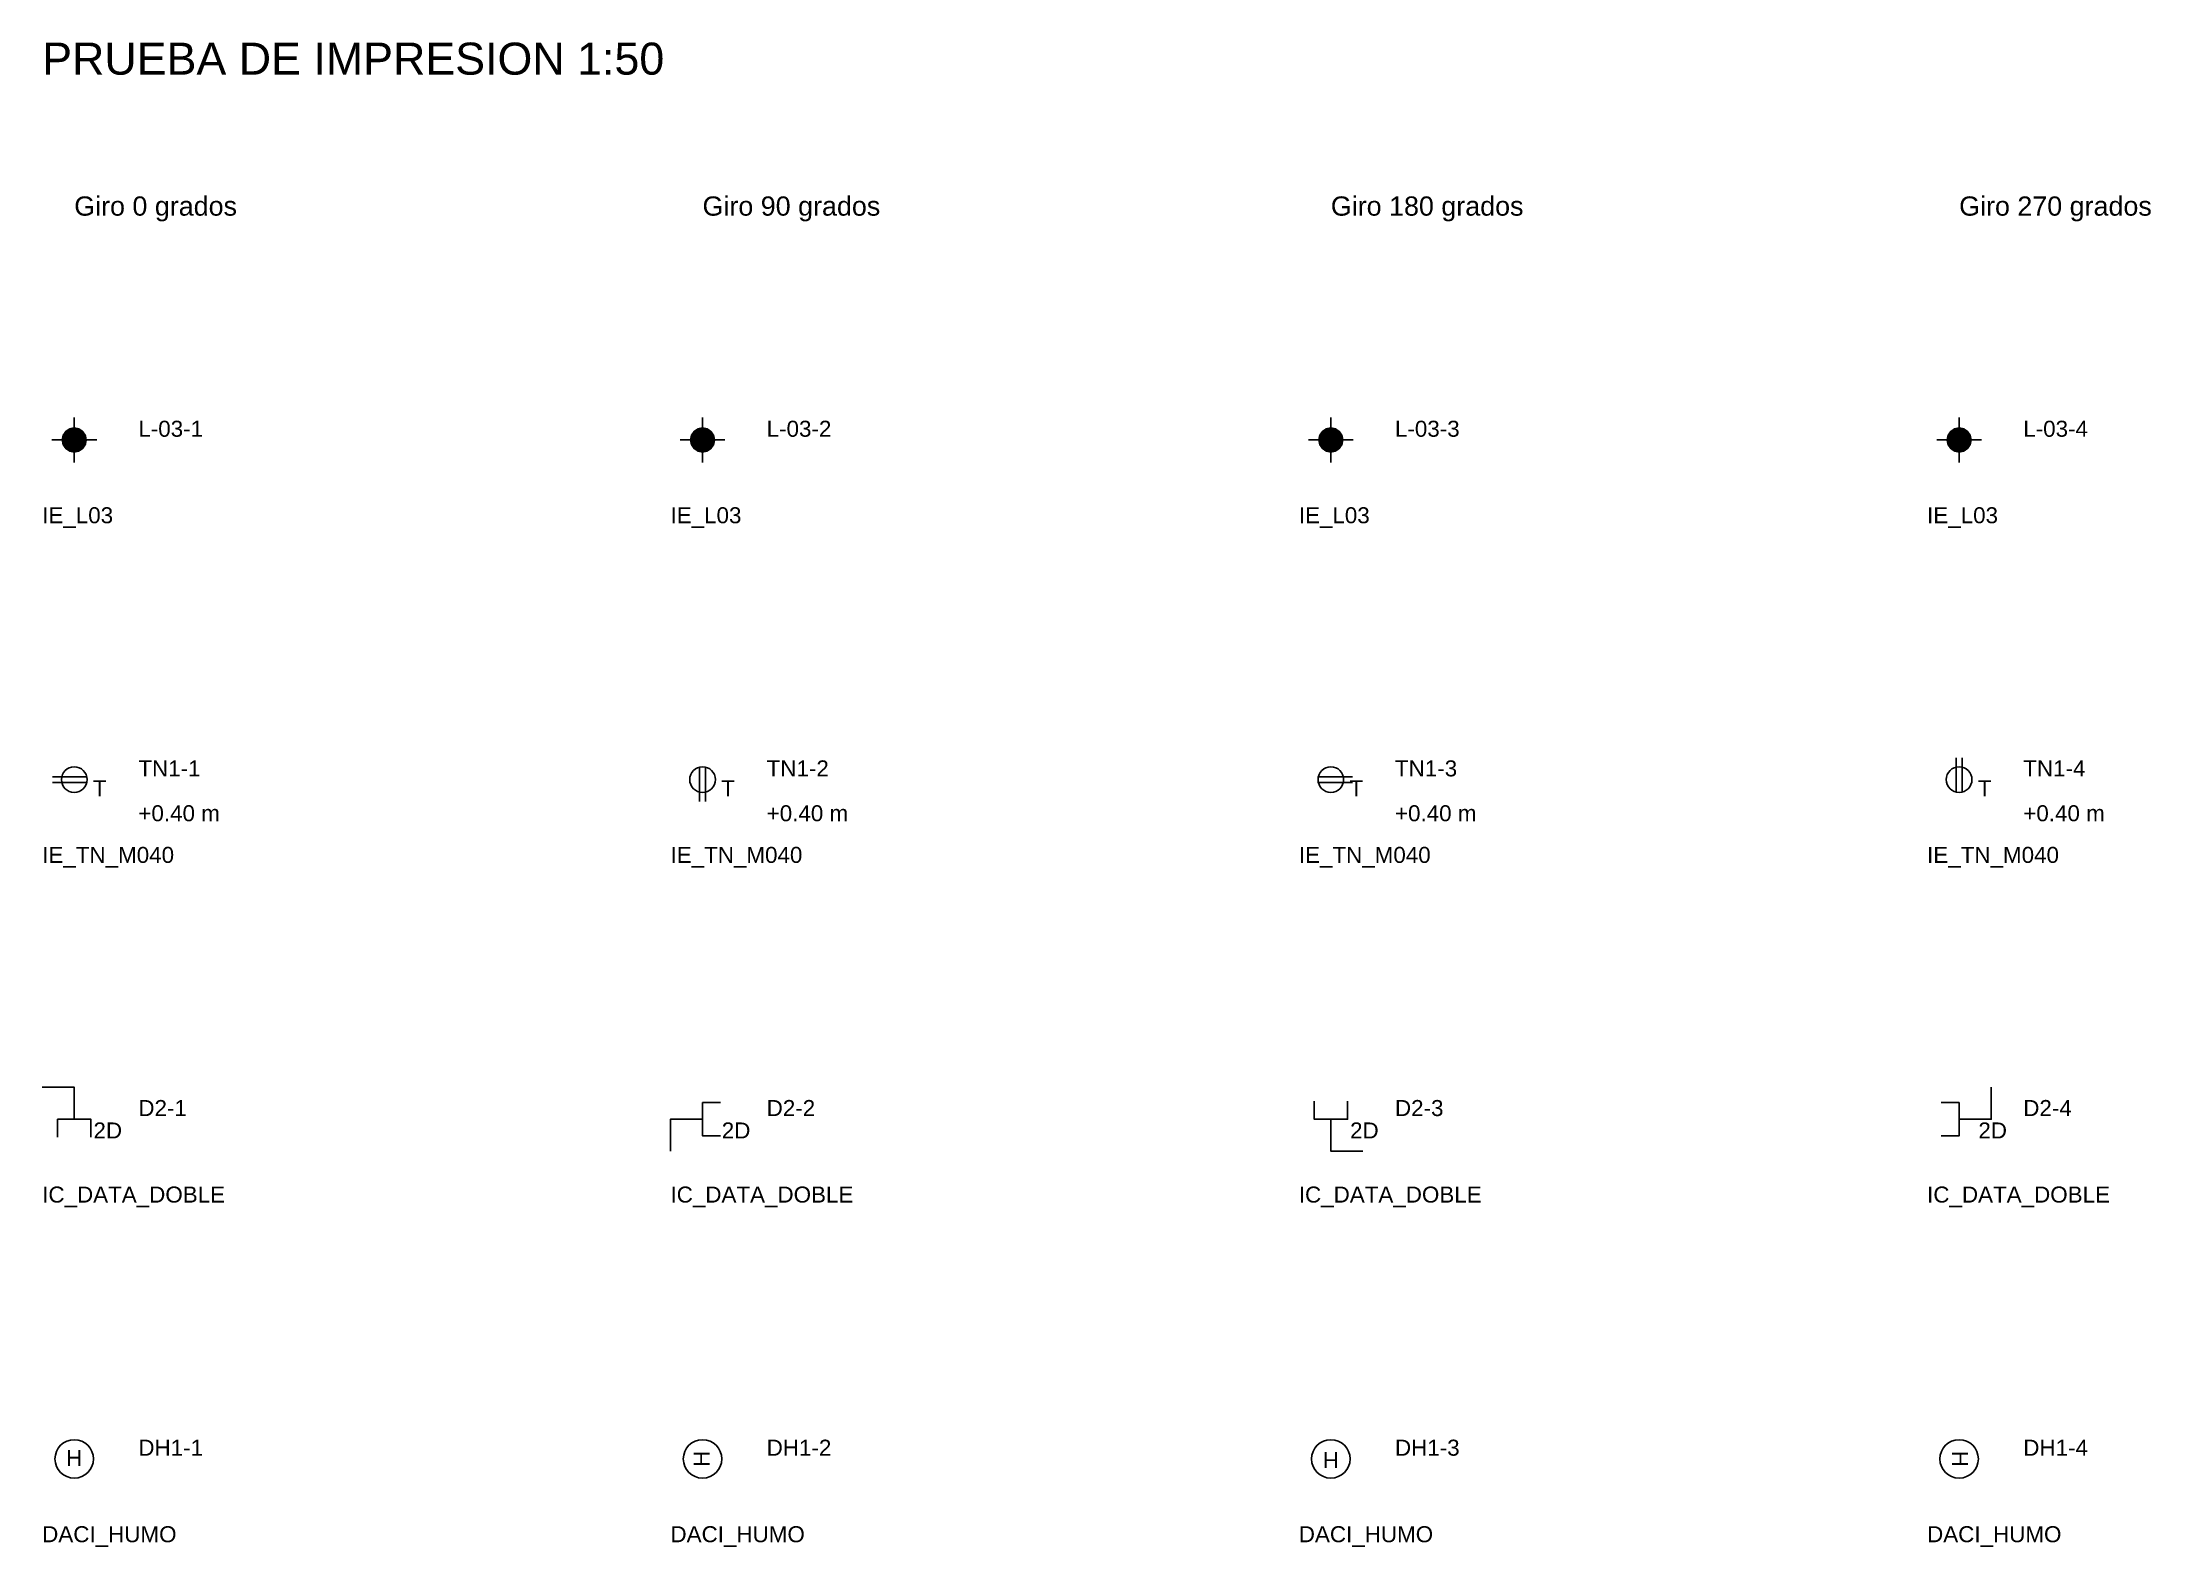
# Model space of a CAD drawing. Header units: metres. Extents: x 1 to 154, y 2 to 28.
# Drawn here: x 0.75 to 17.19, y 2.36 to 14.1 of the extents above; entities that cross this region are included whole.
import ezdxf
from ezdxf.enums import TextEntityAlignment as Align

# ---------------------------------------------------------------- set-up
doc = ezdxf.new("R2010")
doc.units = ezdxf.units.M
for name, color, linetype, lineweight in [('DACI-HUMO', 14, 'Continuous', 25), ('IC-DATA', 144, 'Continuous', 25), ('IE-LUMINARIAS', 7, 'Continuous', 25), ('IE-TOMAS-NORMALES', 7, 'Continuous', 25)]:
    doc.layers.add(name, color=color, linetype=linetype, lineweight=lineweight)
doc.styles.add('EI_TEXTO', font='arial.ttf')

msp = doc.modelspace()

# ---------------------------------------------------------------- texts
at = {"style": 'EI_TEXTO'}
for s, height, p in [('PRUEBA DE IMPRESION 1:50', 0.25, (0.75, 13.85)), ('Giro 0 grados', 0.15, (1, 12.75)), ('Giro 90 grados', 0.15, (5.9, 12.75)), ('Giro 180 grados', 0.15, (10.8, 12.75)), ('Giro 270 grados', 0.15, (15.7, 12.75)), ('IE_L03', 0.125, (0.75, 10.35)), ('IE_L03', 0.125, (5.65, 10.35)), ('IE_L03', 0.125, (10.55, 10.35)), ('IE_L03', 0.125, (15.45, 10.35)), ('IE_TN_M040', 0.125, (0.75, 7.7)), ('IE_TN_M040', 0.125, (5.65, 7.7)), ('IE_TN_M040', 0.125, (10.55, 7.7)), ('IE_TN_M040', 0.125, (15.45, 7.7)), ('IC_DATA_DOBLE', 0.125, (0.75, 5.05)), ('IC_DATA_DOBLE', 0.125, (5.65, 5.05)), ('IC_DATA_DOBLE', 0.125, (10.55, 5.05)), ('IC_DATA_DOBLE', 0.125, (15.45, 5.05)), ('DACI_HUMO', 0.125, (0.75, 2.4)), ('DACI_HUMO', 0.125, (5.65, 2.4)), ('DACI_HUMO', 0.125, (10.55, 2.4)), ('DACI_HUMO', 0.125, (15.45, 2.4))]:
    msp.add_text(s, height=height, dxfattribs=at).set_placement(p)

# ---------------------------------------------------------------- blocks, each defined once
blk = doc.blocks.new('IE_L03')
blk.add_hatch(color=0).paths.add_polyline_path([(2, 0), (1.85, 0.77), (1.41, 1.41), (0.77, 1.85), (0, 2), (-0.77, 1.85), (-1.41, 1.41), (-1.85, 0.77), (-2, 0), (-1.85, -0.77), (-1.41, -1.41), (-0.77, -1.85), (0, -2), (0.77, -1.85), (1.41, -1.41), (1.85, -0.77)])
at = {"color": 0, "lineweight": -2}
for p, q in [((0, 2), (0, 3.5)), ((-3.5, 0), (-2, 0)), ((2, 0), (3.5, 0)), ((0, -3.5), (0, -2))]:
    blk.add_line(p, q, dxfattribs=at)
at = {"color": 0, "style": 'EI_TEXTO', "flags": 1}
for tag in ['TIPO', 'TABLERO', 'SISTEMA', 'OBSERVACIONES', 'CLASE_REFERENCIA', 'DESCRIPCION', 'MONTAJE', 'NORMA', 'POTENCIA', 'DIM_FISICA', 'PAGINA_DGE']:
    blk.add_attdef(tag, (0, 0), '', height=2.5, dxfattribs=at)
at = {"color": 0, "style": 'EI_TEXTO'}
for tag, p in [('CODIGO', (10, 0.5)), ('CIRCUITO', (10, -3)), ('ALTURA', (10, -6.5))]:
    blk.add_attdef(tag, p, '', height=2.5, dxfattribs=at)
blk = doc.blocks.new('IE_TN_M040')
at = {"color": 0, "lineweight": -2}
for p, q in [((-3.4, 0.45), (1.95, 0.45)), ((-3.4, -0.45), (1.95, -0.45))]:
    blk.add_line(p, q, dxfattribs=at)
blk.add_circle((0, 0), 2, dxfattribs=at)
at = {"color": 0, "style": 'EI_TEXTO', "flags": 1}
for tag in ['ALIMENTACION', 'TIPO', 'TABLERO', 'TENSION', 'SISTEMA', 'OBSERVACIONES', 'CONFIGURACION', 'CORRIENTE', 'CLASE_REFERENCIA', 'DESCRIPCION', 'MONTAJE', 'NORMA', 'PAGINA_DGE', 'NUM_TOMAS', 'IP']:
    blk.add_attdef(tag, (0, 0), '', height=2.5, dxfattribs=at)
at = {"color": 0, "style": 'EI_TEXTO'}
for tag, p in [('CODIGO', (10, 0.5)), ('DISTINTIVO', (2.9, -2.6)), ('CIRCUITO', (10, -3)), ('ALTURA', (10, -6.5)), ('NOTA_MONTAJE', (10, -10))]:
    blk.add_attdef(tag, p, '', height=2.5, dxfattribs=at)
blk = doc.blocks.new('IC_DATA_DOBLE')
at = {"color": 0, "lineweight": -2}
for points in [[(0, 0), (0, 5), (-5, 5)], [(-2.6, -2.8), (-2.6, 0), (2.6, 0), (2.6, -2.8)]]:
    blk.add_lwpolyline(points, dxfattribs=at)
at = {"color": 0, "style": 'EI_TEXTO', "flags": 1}
for tag in ['TIPO', 'TABLERO', 'SISTEMA', 'OBSERVACIONES', 'CABLE', 'CATEGORIA', 'CLASE_REFERENCIA', 'DESCRIPCION', 'MONTAJE', 'NORMA', 'PUNTO', 'PUERTOS', 'PAGINA_DGE']:
    blk.add_attdef(tag, (0, 0), '', height=2.5, dxfattribs=at)
at = {"color": 0, "style": 'EI_TEXTO'}
for tag, p in [('CODIGO', (10, 0.5)), ('DISTINTIVO', (3, -3)), ('CIRCUITO', (10, -3)), ('ALTURA', (10, -6.5))]:
    blk.add_attdef(tag, p, '', height=2.5, dxfattribs=at)
blk = doc.blocks.new('DACI_HUMO')
at = {"color": 0, "lineweight": -2}
blk.add_circle((0, 0), 3, dxfattribs=at)
at = {"color": 0, "lineweight": -2, "style": 'EI_TEXTO'}
blk.add_text('H', height=2.5, dxfattribs=at).set_placement((0, -1.1), align=Align.CENTER)
at = {"color": 0, "style": 'EI_TEXTO', "flags": 1}
for tag in ['TIPO', 'TABLERO', 'ZONA', 'SISTEMA', 'OBSERVACIONES', 'DESCRIPCION', 'MONTAJE', 'NORMA', 'LAZO', 'DIRECCION', 'MODELO', 'DIMENSIONES']:
    blk.add_attdef(tag, (0, 0), '', height=2.5, dxfattribs=at)
at = {"color": 0, "style": 'EI_TEXTO'}
for tag, p in [('CODIGO', (10, 0.5)), ('CIRCUITO', (10, -3)), ('ALTURA', (10, -6.5))]:
    blk.add_attdef(tag, p, '', height=2.5, dxfattribs=at)

# ---------------------------------------------------------------- block references
at = {"layer": 'DACI-HUMO', "xscale": 0.05, "yscale": 0.05, "zscale": 0.05}
msp.add_blockref('DACI_HUMO', (1, 3.05), dxfattribs=at).add_auto_attribs({'CODIGO': 'DH1-1'})
at = {"layer": 'DACI-HUMO'}
ref = msp.add_blockref('DACI_HUMO', (5.9, 3.05), dxfattribs=dict(at, xscale=0.05, yscale=0.05, zscale=0.05, rotation=90))
ref.add_attrib('CODIGO', 'DH1-2', (6.4, 3.075), dxfattribs={"layer": '0', "color": 0, "height": 0.125, "style": 'EI_TEXTO'})
ref = msp.add_blockref('DACI_HUMO', (10.8, 3.05), dxfattribs=dict(at, xscale=0.05, yscale=0.05, zscale=0.05, rotation=180))
ref.add_attrib('CODIGO', 'DH1-3', (11.3, 3.075), dxfattribs={"layer": '0', "color": 0, "height": 0.125, "style": 'EI_TEXTO'})
ref = msp.add_blockref('DACI_HUMO', (15.7, 3.05), dxfattribs=dict(at, xscale=0.05, yscale=0.05, zscale=0.05, rotation=270))
ref.add_attrib('CODIGO', 'DH1-4', (16.2, 3.075), dxfattribs={"layer": '0', "color": 0, "height": 0.125, "style": 'EI_TEXTO'})
at = {"layer": 'IC-DATA', "xscale": 0.05, "yscale": 0.05, "zscale": 0.05}
msp.add_blockref('IC_DATA_DOBLE', (1, 5.7), dxfattribs=at).add_auto_attribs({'CODIGO': 'D2-1', 'DISTINTIVO': '2D'})
at = {"layer": 'IC-DATA'}
ref = msp.add_blockref('IC_DATA_DOBLE', (15.7, 5.7), dxfattribs=dict(at, xscale=0.05, yscale=0.05, zscale=0.05, rotation=270))
ref.add_attrib('CODIGO', 'D2-4', (16.2, 5.725), dxfattribs={"layer": '0', "color": 0, "height": 0.125, "style": 'EI_TEXTO'})
ref.add_attrib('DISTINTIVO', '2D', (15.85, 5.55), dxfattribs={"layer": '0', "color": 0, "height": 0.125, "style": 'EI_TEXTO'})
ref = msp.add_blockref('IC_DATA_DOBLE', (5.9, 5.7), dxfattribs=dict(at, xscale=0.05, yscale=0.05, zscale=0.05, rotation=90))
ref.add_attrib('CODIGO', 'D2-2', (6.4, 5.725), dxfattribs={"layer": '0', "color": 0, "height": 0.125, "style": 'EI_TEXTO'})
ref.add_attrib('DISTINTIVO', '2D', (6.05, 5.55), dxfattribs={"layer": '0', "color": 0, "height": 0.125, "style": 'EI_TEXTO'})
ref = msp.add_blockref('IC_DATA_DOBLE', (10.8, 5.7), dxfattribs=dict(at, xscale=0.05, yscale=0.05, zscale=0.05, rotation=180))
ref.add_attrib('CODIGO', 'D2-3', (11.3, 5.725), dxfattribs={"layer": '0', "color": 0, "height": 0.125, "style": 'EI_TEXTO'})
ref.add_attrib('DISTINTIVO', '2D', (10.95, 5.55), dxfattribs={"layer": '0', "color": 0, "height": 0.125, "style": 'EI_TEXTO'})
at = {"layer": 'IE-LUMINARIAS', "xscale": 0.05, "yscale": 0.05, "zscale": 0.05}
msp.add_blockref('IE_L03', (1, 11), dxfattribs=at).add_auto_attribs({'CODIGO': 'L-03-1'})
at = {"layer": 'IE-LUMINARIAS'}
ref = msp.add_blockref('IE_L03', (5.9, 11), dxfattribs=dict(at, xscale=0.05, yscale=0.05, zscale=0.05, rotation=90))
ref.add_attrib('CODIGO', 'L-03-2', (6.4, 11.025), dxfattribs={"layer": '0', "color": 0, "height": 0.125, "style": 'EI_TEXTO'})
ref = msp.add_blockref('IE_L03', (10.8, 11), dxfattribs=dict(at, xscale=0.05, yscale=0.05, zscale=0.05, rotation=180))
ref.add_attrib('CODIGO', 'L-03-3', (11.3, 11.025), dxfattribs={"layer": '0', "color": 0, "height": 0.125, "style": 'EI_TEXTO'})
ref = msp.add_blockref('IE_L03', (15.7, 11), dxfattribs=dict(at, xscale=0.05, yscale=0.05, zscale=0.05, rotation=270))
ref.add_attrib('CODIGO', 'L-03-4', (16.2, 11.025), dxfattribs={"layer": '0', "color": 0, "height": 0.125, "style": 'EI_TEXTO'})
at = {"layer": 'IE-TOMAS-NORMALES', "xscale": 0.05, "yscale": 0.05, "zscale": 0.05}
msp.add_blockref('IE_TN_M040', (1, 8.35), dxfattribs=at).add_auto_attribs({'CODIGO': 'TN1-1', 'ALTURA': '+0.40 m', 'DISTINTIVO': 'T'})
at = {"layer": 'IE-TOMAS-NORMALES'}
ref = msp.add_blockref('IE_TN_M040', (5.9, 8.35), dxfattribs=dict(at, xscale=0.05, yscale=0.05, zscale=0.05, rotation=90))
ref.add_attrib('CODIGO', 'TN1-2', (6.4, 8.375), dxfattribs={"layer": '0', "color": 0, "height": 0.125, "style": 'EI_TEXTO'})
ref.add_attrib('ALTURA', '+0.40 m', (6.4, 8.025), dxfattribs={"layer": '0', "color": 0, "height": 0.125, "style": 'EI_TEXTO'})
ref.add_attrib('DISTINTIVO', 'T', (6.045, 8.22), dxfattribs={"layer": '0', "color": 0, "height": 0.125, "style": 'EI_TEXTO'})
ref = msp.add_blockref('IE_TN_M040', (10.8, 8.35), dxfattribs=dict(at, xscale=0.05, yscale=0.05, zscale=0.05, rotation=180))
ref.add_attrib('CODIGO', 'TN1-3', (11.3, 8.375), dxfattribs={"layer": '0', "color": 0, "height": 0.125, "style": 'EI_TEXTO'})
ref.add_attrib('ALTURA', '+0.40 m', (11.3, 8.025), dxfattribs={"layer": '0', "color": 0, "height": 0.125, "style": 'EI_TEXTO'})
ref.add_attrib('DISTINTIVO', 'T', (10.945, 8.22), dxfattribs={"layer": '0', "color": 0, "height": 0.125, "style": 'EI_TEXTO'})
ref = msp.add_blockref('IE_TN_M040', (15.7, 8.35), dxfattribs=dict(at, xscale=0.05, yscale=0.05, zscale=0.05, rotation=270))
ref.add_attrib('CODIGO', 'TN1-4', (16.2, 8.375), dxfattribs={"layer": '0', "color": 0, "height": 0.125, "style": 'EI_TEXTO'})
ref.add_attrib('ALTURA', '+0.40 m', (16.2, 8.025), dxfattribs={"layer": '0', "color": 0, "height": 0.125, "style": 'EI_TEXTO'})
ref.add_attrib('DISTINTIVO', 'T', (15.845, 8.22), dxfattribs={"layer": '0', "color": 0, "height": 0.125, "style": 'EI_TEXTO'})

msp.set_redraw_order([(e.dxf.handle, doc.entitydb.next_handle()) for e in msp.query("TEXT MTEXT ATTDEF DIMENSION ARC_DIMENSION")])  # texts and dimensions are drawn at this point

doc.saveas('drawing.dxf')
